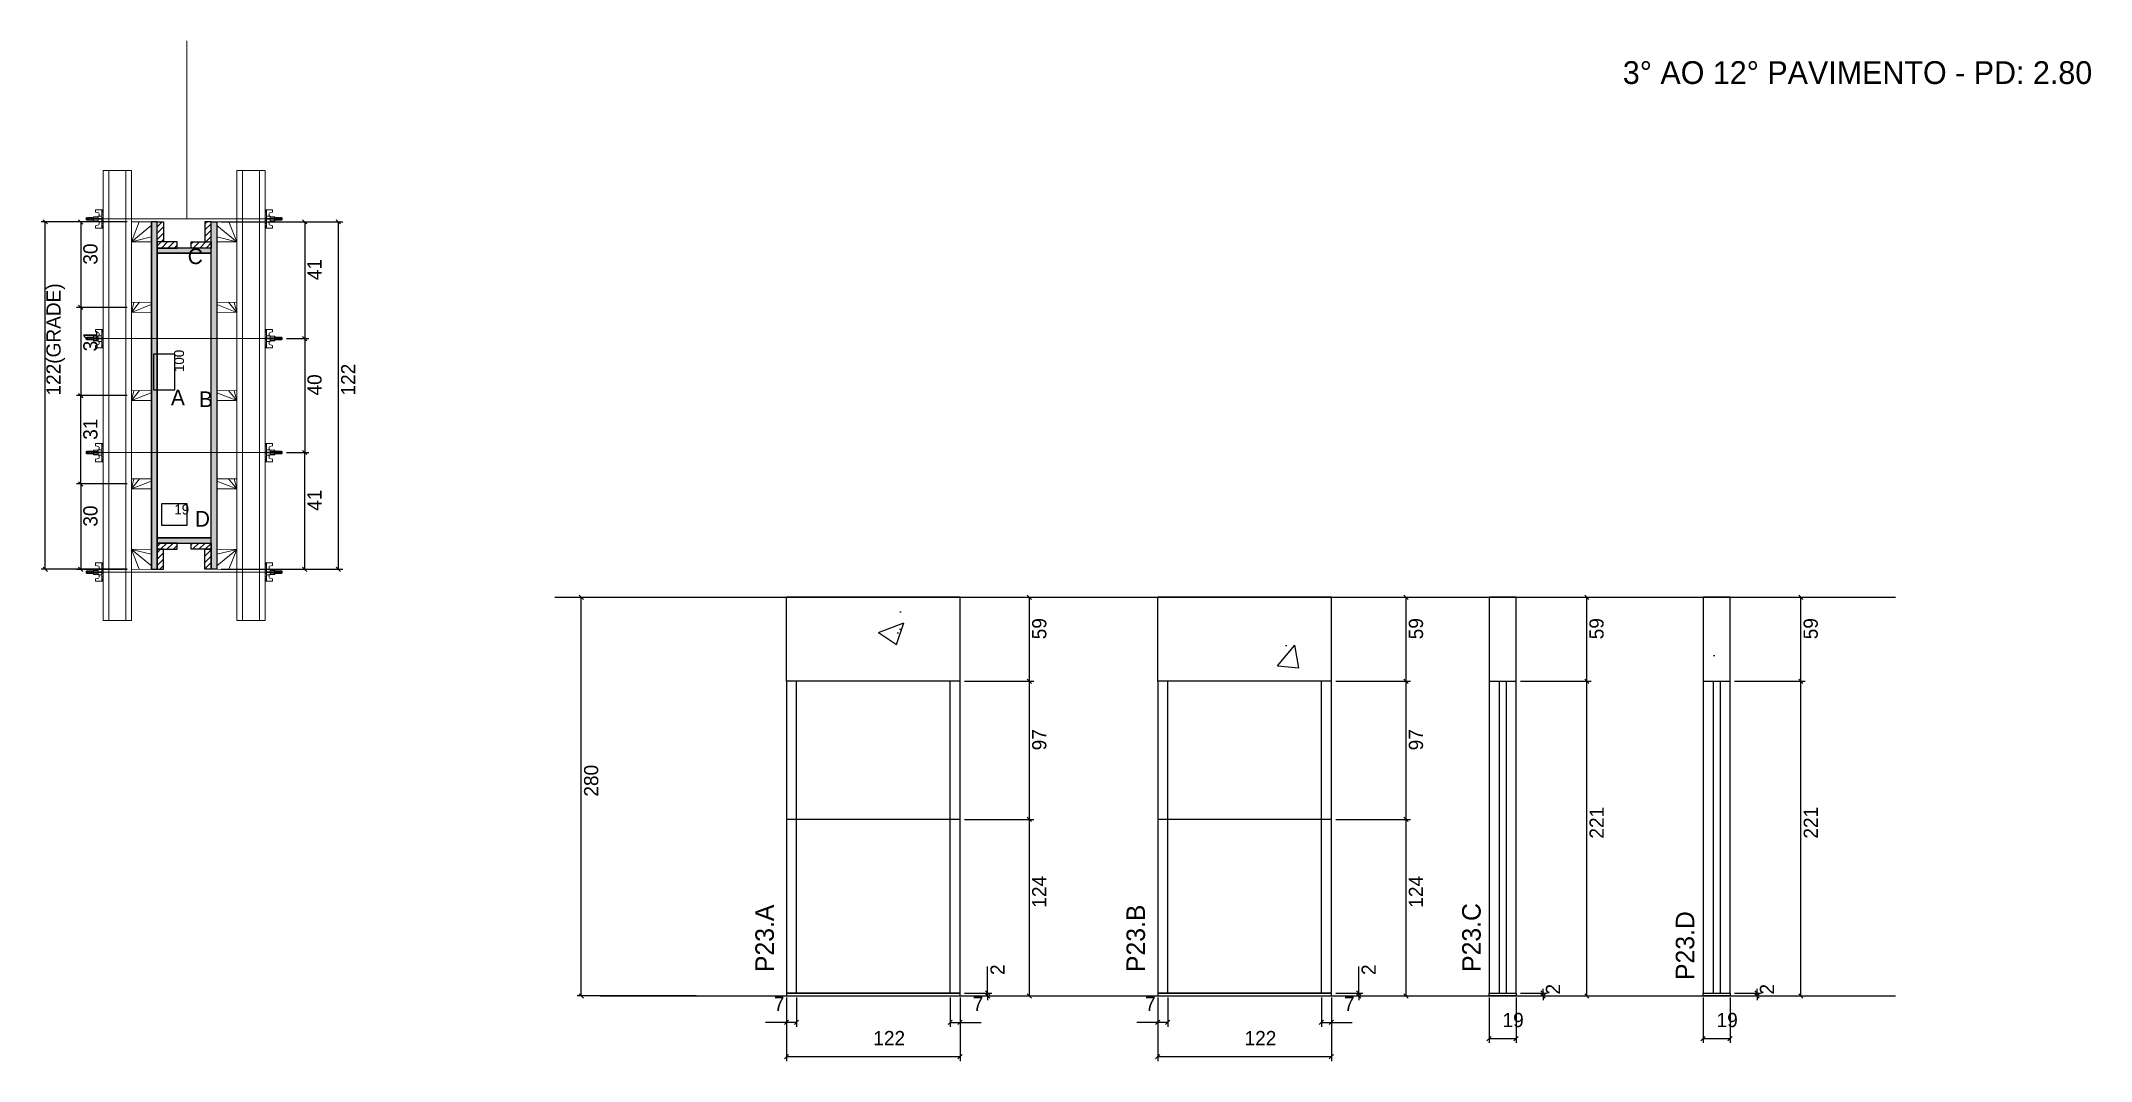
# Model space of a CAD drawing. Header units: metres. Extents: x 7413 to 8853, y 6329 to 7045.
import ezdxf

# ---------------------------------------------------------------- set-up
doc = ezdxf.new("R2010")
doc.units = ezdxf.units.M
for name, color, linetype in [('CHAPA', 7, 'Continuous'), ('COTA', 7, 'Continuous'), ('Hachura', 7, 'Continuous'), ('Madeira', 7, 'Continuous'), ('NIVEL 2° PAV.', 7, 'Continuous'), ('NOMENCLATURA', 7, 'Continuous'), ('Nível', 7, 'Continuous'), ('Painéis', 7, 'Continuous'), ('Perfil Metálico', 7, 'Continuous'), ('SARR_2.2x7', 7, 'Continuous'), ('SARRAFO', 7, 'Continuous'), ('Texto Seção', 7, 'Continuous'), ('TEXTO_GERAL', 7, 'Continuous')]:
    doc.layers.add(name, color=color, linetype=linetype)

msp = doc.modelspace()

# ---------------------------------------------------------------- texts
at = {"layer": 'COTA', "color": 241, "lineweight": 25}
for s, p in [('30', (7452.3, 6888.3)), ('41', (7609.8, 6877.4)), ('122(GRADE)', (7426.4, 6796.4)), ('31', (7452.3, 6827.4)), ('122', (7633.5, 6796.4)), ('40', (7609.8, 6796.4)), ('31', (7452.3, 6765.3)), ('41', (7609.8, 6715.4)), ('30', (7452.3, 6704.3))]:
    msp.add_text(s, height=10, rotation=90, dxfattribs=at).set_placement(p)
at = {"layer": 'COTA', "color": 1, "lineweight": 25}
msp.add_text('100', height=7, rotation=90, dxfattribs=at).set_placement((7513.1, 6812.9))
msp.add_text('19', height=7, dxfattribs=at).set_placement((7506.3, 6712.9))
at = {"layer": 'COTA', "color": 240, "lineweight": 25}
for s, p in [('59', (8119.1, 6625.2)), ('59', (8383.8, 6625.2)), ('59', (8510.7, 6625.2)), ('59', (8661.2, 6625.2)), ('97', (8119.1, 6547.2)), ('97', (8383.8, 6547.2)), ('221', (8510.8, 6485.2)), ('221', (8661.3, 6485.2)), ('124', (8119.1, 6436.7)), ('124', (8383.8, 6436.7)), ('2', (8089.8, 6389.4)), ('2', (8350.6, 6389.4)), ('2', (8480.1, 6375.7)), ('2', (8630.5, 6375.7))]:
    msp.add_text(s, height=10, rotation=90, dxfattribs=at).set_placement(p)
for s, p in [('7', (7927.6, 6364.2)), ('7', (8067.4, 6364.2)), ('7', (8188.5, 6364.2)), ('7', (8328.2, 6364.2)), ('19', (8439.7, 6352.8)), ('19', (8590.1, 6352.8)), ('122', (7997.5, 6340.1)), ('122', (8258.4, 6340.1))]:
    msp.add_text(s, height=10, dxfattribs=at).set_placement(p)
at = {"layer": 'NIVEL 2° PAV.', "color": 240, "lineweight": 25}
msp.add_text('280', height=10, rotation=90, dxfattribs=at).set_placement((7804.2, 6514.7))
at = {"layer": 'NOMENCLATURA', "color": 2, "lineweight": 25}
msp.add_text('3° AO 12° PAVIMENTO - PD: 2.80', height=16, dxfattribs=at).set_placement((8524.2, 7015.2))
at = {"layer": 'Texto Seção', "color": 7, "lineweight": 15}
for s, p in [('P23.A', (7927.6, 6391.5)), ('P23.B', (8188.4, 6391.5)), ('P23.C', (8424.3, 6391.6)), ('P23.D', (8574.4, 6385.9))]:
    msp.add_text(s, height=13, rotation=90, dxfattribs=at).set_placement(p)
at = {"layer": 'TEXTO_GERAL', "color": 7, "lineweight": 25}
for s, p in [('C', (7515.7, 6888.7)), ('A', (7503.9, 6789.5)), ('B', (7523.6, 6788.3)), ('D', (7520.7, 6704.3))]:
    msp.add_text(s, height=11, dxfattribs=at).set_placement(p)

# ---------------------------------------------------------------- hatches: boundary and pattern name
at = {"layer": 'COTA'}
h = msp.add_hatch(dxfattribs=at)
h.set_pattern_fill('AR-CONC')
h.paths.add_polyline_path([(7936.5, 6654.7), (7936.5, 6595.7), (8058.5, 6595.7), (8058.5, 6654.7), (7936.5, 6654.7)])
h = msp.add_hatch(dxfattribs=at)
h.set_pattern_fill('AR-CONC')
h.paths.add_polyline_path([(8197.4, 6654.7), (8197.4, 6595.7), (8319.4, 6595.7), (8319.4, 6654.7), (8197.4, 6654.7)])
h = msp.add_hatch(dxfattribs=at)
h.set_pattern_fill('AR-CONC')
h.paths.add_polyline_path([(8449.2, 6595.7), (8449.2, 6654.7), (8430.2, 6654.7), (8430.2, 6595.7), (8449.2, 6595.7)])
h = msp.add_hatch(dxfattribs=at)
h.set_pattern_fill('AR-CONC')
h.paths.add_polyline_path([(8599.6, 6595.7), (8599.6, 6654.7), (8580.6, 6654.7), (8580.6, 6595.7), (8599.6, 6595.7)])
at = {"layer": 'Hachura'}
h = msp.add_hatch(color=7, dxfattribs=at)
h.dxf.hatch_style = 1
h.paths.add_polyline_path([(7494.2, 6918.4), (7490.2, 6918.4), (7490.2, 6674.4), (7494.2, 6674.4), (7494.2, 6918.4)])
h = msp.add_hatch(color=7, dxfattribs=at)
h.dxf.hatch_style = 1
h.paths.add_polyline_path([(7494.2, 6918.4), (7490.2, 6918.4), (7490.2, 6674.4), (7494.2, 6674.4), (7494.2, 6918.4)])
h = msp.add_hatch(dxfattribs=at)
h.set_pattern_fill('ANSI31')
h.paths.add_polyline_path([(7494.2, 6904.4), (7498.6, 6904.4), (7498.6, 6918.4), (7494.2, 6918.4), (7494.2, 6904.4)])
h = msp.add_hatch(dxfattribs=at)
h.set_pattern_fill('ANSI31')
h.paths.add_polyline_path([(7532.2, 6904.4), (7527.8, 6904.4), (7527.8, 6918.4), (7532.2, 6918.4), (7532.2, 6904.4)])
h = msp.add_hatch(color=7, dxfattribs=at)
h.dxf.hatch_style = 1
h.paths.add_polyline_path([(7532.2, 6918.4), (7536.2, 6918.4), (7536.2, 6674.4), (7532.2, 6674.4), (7532.2, 6918.4)])
h = msp.add_hatch(color=7, dxfattribs=at)
h.dxf.hatch_style = 1
h.paths.add_polyline_path([(7532.2, 6918.4), (7536.2, 6918.4), (7536.2, 6674.4), (7532.2, 6674.4), (7532.2, 6918.4)])
h = msp.add_hatch(dxfattribs=at)
h.set_pattern_fill('ANSI31')
h.paths.add_polyline_path([(7494.2, 6900), (7494.2, 6904.4), (7508.2, 6904.4), (7508.2, 6900), (7494.2, 6900)])
h = msp.add_hatch(dxfattribs=at)
h.set_pattern_fill('ANSI31')
h.paths.add_polyline_path([(7532.2, 6900), (7532.2, 6904.4), (7518.2, 6904.4), (7518.2, 6900), (7532.2, 6900)])
h = msp.add_hatch(color=7, dxfattribs=at)
h.dxf.hatch_style = 1
h.paths.add_polyline_path([(7532.2, 6896.4), (7532.2, 6900), (7494.2, 6900), (7494.2, 6896.4), (7532.2, 6896.4)])
h = msp.add_hatch(color=7, dxfattribs=at)
h.dxf.hatch_style = 1
h.paths.add_polyline_path([(7532.2, 6896.4), (7532.2, 6900), (7494.2, 6900), (7494.2, 6896.4), (7532.2, 6896.4)])
h = msp.add_hatch(color=7, dxfattribs=at)
h.dxf.hatch_style = 1
h.paths.add_polyline_path([(7532.2, 6692.8), (7532.2, 6696.4), (7494.2, 6696.4), (7494.2, 6692.8), (7532.2, 6692.8)])
h = msp.add_hatch(color=7, dxfattribs=at)
h.dxf.hatch_style = 1
h.paths.add_polyline_path([(7532.2, 6692.8), (7532.2, 6696.4), (7494.2, 6696.4), (7494.2, 6692.8), (7532.2, 6692.8)])
h = msp.add_hatch(dxfattribs=at)
h.set_pattern_fill('ANSI31')
h.paths.add_polyline_path([(7494.2, 6688.4), (7494.2, 6692.8), (7508.2, 6692.8), (7508.2, 6688.4), (7494.2, 6688.4)])
h = msp.add_hatch(dxfattribs=at)
h.set_pattern_fill('ANSI31')
h.paths.add_polyline_path([(7494.2, 6688.4), (7498.6, 6688.4), (7498.6, 6674.4), (7494.2, 6674.4), (7494.2, 6688.4)])
h = msp.add_hatch(dxfattribs=at)
h.set_pattern_fill('ANSI31')
h.paths.add_polyline_path([(7532.2, 6688.4), (7532.2, 6692.8), (7518.2, 6692.8), (7518.2, 6688.4), (7532.2, 6688.4)])
h = msp.add_hatch(dxfattribs=at)
h.set_pattern_fill('ANSI31')
h.paths.add_polyline_path([(7532.2, 6688.4), (7527.8, 6688.4), (7527.8, 6674.4), (7532.2, 6674.4), (7532.2, 6688.4)])

# ---------------------------------------------------------------- linework, layer by layer
at = {"layer": 'CHAPA', "color": 1, "lineweight": 25}
for points in [[(7494.2, 6918.4), (7490.2, 6918.4), (7490.2, 6674.4), (7494.2, 6674.4)], [(7494.2, 6918.4), (7490.2, 6918.4), (7490.2, 6674.4), (7494.2, 6674.4)], [(7532.2, 6918.4), (7536.2, 6918.4), (7536.2, 6674.4), (7532.2, 6674.4)], [(7532.2, 6918.4), (7536.2, 6918.4), (7536.2, 6674.4), (7532.2, 6674.4)], [(7532.2, 6896.4), (7532.2, 6900), (7494.2, 6900), (7494.2, 6896.4)], [(7532.2, 6896.4), (7532.2, 6900), (7494.2, 6900), (7494.2, 6896.4)], [(7532.2, 6692.8), (7532.2, 6696.4), (7494.2, 6696.4), (7494.2, 6692.8)], [(7532.2, 6692.8), (7532.2, 6696.4), (7494.2, 6696.4), (7494.2, 6692.8)]]:
    msp.add_lwpolyline(points, close=True, dxfattribs=at)
at = {"layer": 'COTA', "color": 241, "lineweight": 25}
for p, q in [((7473.2, 6918.4), (7412.6, 6918.4)), ((7415.6, 6674.4), (7415.6, 6918.4)), ((7473.1, 6918.3), (7437.5, 6918.3)), ((7440.5, 6918.3), (7440.5, 6858.3)), ((7539.2, 6918.4), (7624.6, 6918.4)), ((7573.2, 6918.4), (7600.9, 6918.4)), ((7597.9, 6918.4), (7597.9, 6836.4)), ((7621.6, 6674.4), (7621.6, 6918.4)), ((7473.1, 6858.3), (7437.5, 6858.3)), ((7473.1, 6858.3), (7437.5, 6858.3)), ((7440.5, 6858.3), (7440.5, 6796.4)), ((7585, 6836.4), (7600.9, 6836.4)), ((7585, 6836.4), (7600.9, 6836.4)), ((7597.9, 6836.4), (7597.9, 6756.4)), ((7473.1, 6796.4), (7437.5, 6796.4)), ((7473.1, 6796.3), (7437.5, 6796.3)), ((7440.5, 6734.3), (7440.5, 6796.3)), ((7585, 6756.4), (7600.9, 6756.4)), ((7585, 6756.4), (7600.9, 6756.4)), ((7597.9, 6674.4), (7597.9, 6756.4)), ((7473.1, 6734.3), (7437.5, 6734.3)), ((7473.1, 6734.3), (7437.5, 6734.3)), ((7440.5, 6734.3), (7440.5, 6674.3)), ((7473.2, 6674.4), (7412.6, 6674.4)), ((7473.1, 6674.3), (7437.5, 6674.3)), ((7539.2, 6674.4), (7624.6, 6674.4)), ((7573.2, 6674.4), (7600.9, 6674.4)), ((8058.5, 6654.7), (7936.5, 6654.7)), ((7936.5, 6595.7), (7936.5, 6654.7)), ((8058.5, 6595.7), (8058.5, 6654.7)), ((8319.4, 6654.7), (8197.4, 6654.7)), ((8197.4, 6595.7), (8197.4, 6654.7)), ((8319.4, 6595.7), (8319.4, 6654.7))]:
    msp.add_line(p, q, dxfattribs=at)
at = {"layer": 'COTA', "color": 0, "lineweight": 25}
for p, q in [((7417.1, 6916.9), (7414.1, 6919.9)), ((7442, 6916.8), (7439, 6919.8)), ((7599.4, 6916.9), (7596.4, 6919.9)), ((7623.1, 6916.9), (7620.1, 6919.9)), ((7439, 6859.8), (7442, 6856.8)), ((7442, 6856.8), (7439, 6859.8)), ((7596.4, 6837.9), (7599.4, 6834.9)), ((7599.4, 6834.9), (7596.4, 6837.9)), ((7439, 6797.9), (7442, 6794.9)), ((7442, 6794.8), (7439, 6797.8)), ((7599.4, 6754.9), (7596.4, 6757.9)), ((7596.4, 6757.9), (7599.4, 6754.9)), ((7442, 6732.8), (7439, 6735.8)), ((7439, 6735.8), (7442, 6732.8)), ((7414.1, 6675.9), (7417.1, 6672.9)), ((7439, 6675.8), (7442, 6672.8)), ((7596.4, 6675.9), (7599.4, 6672.9)), ((7620.1, 6675.9), (7623.1, 6672.9)), ((8108.7, 6653.2), (8105.7, 6656.2)), ((8373.4, 6653.2), (8370.4, 6656.2)), ((8500.4, 6653.2), (8497.4, 6656.2)), ((8650.8, 6653.2), (8647.8, 6656.2)), ((8108.7, 6594.2), (8105.7, 6597.2)), ((8105.7, 6597.2), (8108.7, 6594.2)), ((8373.4, 6594.2), (8370.4, 6597.2)), ((8370.4, 6597.2), (8373.4, 6594.2)), ((8497.4, 6597.2), (8500.4, 6594.2)), ((8500.4, 6594.2), (8497.4, 6597.2)), ((8647.8, 6597.2), (8650.8, 6594.2)), ((8650.8, 6594.2), (8647.8, 6597.2)), ((8108.7, 6497.2), (8105.7, 6500.2)), ((8105.7, 6500.2), (8108.7, 6497.2)), ((8373.4, 6497.2), (8370.4, 6500.2)), ((8370.4, 6500.2), (8373.4, 6497.2)), ((8076.3, 6378.2), (8079.3, 6375.2)), ((8079.3, 6373.2), (8076.3, 6376.2)), ((8105.7, 6376.2), (8108.7, 6373.2)), ((8337.1, 6378.2), (8340.1, 6375.2)), ((8340.1, 6373.2), (8337.1, 6376.2)), ((8370.4, 6376.2), (8373.4, 6373.2)), ((8466.6, 6378.2), (8469.6, 6375.2)), ((8469.6, 6373.2), (8466.6, 6376.2)), ((8497.4, 6376.2), (8500.4, 6373.2)), ((8617, 6378.2), (8620, 6375.2)), ((8620, 6373.2), (8617, 6376.2)), ((8647.8, 6376.2), (8650.8, 6373.2)), ((7938, 6357.6), (7935, 6354.6)), ((7942, 6354.6), (7945, 6357.6)), ((8053, 6357.6), (8050, 6354.6)), ((8057, 6354.6), (8060, 6357.6)), ((8198.9, 6357.6), (8195.9, 6354.6)), ((8202.9, 6354.6), (8205.9, 6357.6)), ((8313.9, 6357.6), (8310.9, 6354.6)), ((8317.9, 6354.6), (8320.9, 6357.6)), ((8431.7, 6346.3), (8428.7, 6343.3)), ((8447.7, 6343.3), (8450.7, 6346.3)), ((8582.1, 6346.3), (8579.1, 6343.3)), ((8598.1, 6343.3), (8601.1, 6346.3)), ((7938, 6333.5), (7935, 6330.5)), ((8057, 6330.5), (8060, 6333.5)), ((8198.9, 6333.5), (8195.9, 6330.5)), ((8317.9, 6330.5), (8320.9, 6333.5))]:
    msp.add_line(p, q, dxfattribs=at)
at = {"layer": 'COTA', "color": 180, "lineweight": 25}
for p, q in [((7506.6, 6825.4), (7491.6, 6825.4)), ((7491.6, 6825.4), (7491.6, 6800.4)), ((7506.6, 6800.4), (7506.6, 6825.4)), ((7491.6, 6800.4), (7506.6, 6800.4)), ((7515.3, 6720.4), (7497.3, 6720.4)), ((7497.3, 6720.4), (7497.3, 6705.4)), ((7515.3, 6705.4), (7515.3, 6720.4)), ((7497.3, 6705.4), (7515.3, 6705.4))]:
    msp.add_line(p, q, dxfattribs=at)
at = {"layer": 'COTA', "color": 4, "lineweight": 25}
for p, q in [((8061.5, 6654.7), (8110.2, 6654.7)), ((8107.2, 6595.7), (8107.2, 6654.7)), ((8322.4, 6654.7), (8374.9, 6654.7)), ((8371.9, 6595.7), (8371.9, 6654.7)), ((8452.2, 6654.7), (8501.9, 6654.7)), ((8498.9, 6595.7), (8498.9, 6654.7)), ((8602.6, 6654.7), (8652.3, 6654.7)), ((8649.3, 6595.7), (8649.3, 6654.7)), ((8061.5, 6595.7), (8110.2, 6595.7)), ((8061.5, 6595.7), (8110.2, 6595.7)), ((8107.2, 6498.7), (8107.2, 6595.7)), ((8322.4, 6595.7), (8374.9, 6595.7)), ((8322.4, 6595.7), (8374.9, 6595.7)), ((8371.9, 6498.7), (8371.9, 6595.7)), ((8452.2, 6595.7), (8501.9, 6595.7)), ((8452.2, 6595.7), (8501.9, 6595.7)), ((8498.9, 6374.7), (8498.9, 6595.7)), ((8602.6, 6595.7), (8652.3, 6595.7)), ((8602.6, 6595.7), (8652.3, 6595.7)), ((8649.3, 6374.7), (8649.3, 6595.7)), ((8061.5, 6498.7), (8110.2, 6498.7)), ((8061.5, 6498.7), (8110.2, 6498.7)), ((8107.2, 6374.7), (8107.2, 6498.7)), ((8322.4, 6498.7), (8374.9, 6498.7)), ((8322.4, 6498.7), (8374.9, 6498.7)), ((8371.9, 6374.7), (8371.9, 6498.7)), ((8077.8, 6376.7), (8077.8, 6395.5)), ((8338.6, 6376.7), (8338.6, 6395.5)), ((7936.5, 6373.7), (7936.5, 6329)), ((7936.5, 6371.7), (7936.5, 6353.1)), ((7943.5, 6373.7), (7943.5, 6353.1)), ((8051.5, 6373.7), (8051.5, 6353.1)), ((8058.5, 6373.7), (8058.5, 6329)), ((8058.5, 6371.7), (8058.5, 6353.1)), ((8061.5, 6376.7), (8080.8, 6376.7)), ((8061.5, 6374.7), (8080.8, 6374.7)), ((8061.5, 6374.7), (8110.2, 6374.7)), ((8077.8, 6374.7), (8077.8, 6376.7)), ((8077.8, 6374.7), (8077.8, 6371.7)), ((8197.4, 6373.7), (8197.4, 6329)), ((8197.4, 6371.7), (8197.4, 6353.1)), ((8204.4, 6373.7), (8204.4, 6353.1)), ((8312.4, 6373.7), (8312.4, 6353.1)), ((8319.4, 6373.7), (8319.4, 6329)), ((8319.4, 6371.7), (8319.4, 6353.1)), ((8322.4, 6376.7), (8341.6, 6376.7)), ((8322.4, 6374.7), (8341.6, 6374.7)), ((8322.4, 6374.7), (8374.9, 6374.7)), ((8338.6, 6374.7), (8338.6, 6376.7)), ((8338.6, 6374.7), (8338.6, 6371.7)), ((8430.2, 6373.7), (8430.2, 6341.8)), ((8449.2, 6373.7), (8449.2, 6341.8)), ((8452.2, 6376.7), (8471.1, 6376.7)), ((8452.2, 6374.7), (8471.1, 6374.7)), ((8452.2, 6374.7), (8501.9, 6374.7)), ((8468.1, 6376.7), (8468.1, 6379.7)), ((8468.1, 6374.7), (8468.1, 6376.7)), ((8468.1, 6374.7), (8468.1, 6371.7)), ((8580.6, 6373.7), (8580.6, 6341.8)), ((8599.6, 6373.7), (8599.6, 6341.8)), ((8602.6, 6376.7), (8621.5, 6376.7)), ((8602.6, 6374.7), (8621.5, 6374.7)), ((8602.6, 6374.7), (8652.3, 6374.7)), ((8618.5, 6376.7), (8618.5, 6379.7)), ((8618.5, 6374.7), (8618.5, 6376.7)), ((8618.5, 6374.7), (8618.5, 6371.7)), ((7936.5, 6356.1), (7921.8, 6356.1)), ((7943.5, 6356.1), (7936.5, 6356.1)), ((8051.5, 6356.1), (8058.5, 6356.1)), ((8058.5, 6356.1), (8073.2, 6356.1)), ((8197.4, 6356.1), (8182.6, 6356.1)), ((8204.4, 6356.1), (8197.4, 6356.1)), ((8312.4, 6356.1), (8319.4, 6356.1)), ((8319.4, 6356.1), (8334.1, 6356.1)), ((8430.2, 6344.8), (8449.2, 6344.8)), ((8580.6, 6344.8), (8599.6, 6344.8)), ((8058.5, 6332), (7936.5, 6332)), ((8319.4, 6332), (8197.4, 6332))]:
    msp.add_line(p, q, dxfattribs=at)
at = {"layer": 'COTA', "color": 241, "lineweight": 25}
for points in [[(8449.2, 6595.7), (8449.2, 6654.7), (8430.2, 6654.7), (8430.2, 6595.7)], [(8599.6, 6595.7), (8599.6, 6654.7), (8580.6, 6654.7), (8580.6, 6595.7)]]:
    msp.add_lwpolyline(points, dxfattribs=at)
at = {"layer": 'Hachura', "color": 0, "lineweight": 9}
for p, q in [((7444.7, 6921.4), (7444.4, 6921.1)), ((7444.4, 6921.1), (7444.4, 6919.8)), ((7444.7, 6919.5), (7444.4, 6919.8)), ((7445, 6921.4), (7444.7, 6921.4)), ((7444.7, 6919.5), (7444.7, 6921.4)), ((7445.3, 6919.5), (7444.7, 6920.8)), ((7445.2, 6919.4), (7444.7, 6920.5)), ((7444.7, 6920), (7445, 6919.3)), ((7444.7, 6919.7), (7444.8, 6919.5)), ((7445, 6921.4), (7446, 6919.5)), ((7445, 6921.4), (7446, 6919.5)), ((7445.1, 6921.5), (7446.2, 6919.3)), ((7446.4, 6919.4), (7445.3, 6921.5)), ((7445.3, 6919.5), (7446, 6919.5)), ((7446.2, 6921.4), (7445.5, 6921.4)), ((7446.5, 6919.5), (7445.5, 6921.4)), ((7446.2, 6921.4), (7447.1, 6919.5)), ((7446.3, 6921.5), (7447.3, 6919.3)), ((7447.6, 6919.4), (7446.5, 6921.5)), ((7447.1, 6919.5), (7446.5, 6919.5)), ((7447.3, 6921.4), (7446.7, 6921.4)), ((7447.6, 6919.5), (7446.7, 6921.4)), ((7446.9, 6921.4), (7446.7, 6921.4)), ((7447.3, 6921.4), (7448.3, 6919.5)), ((7447.4, 6921.5), (7448.5, 6919.3)), ((7447.9, 6919.5), (7447.6, 6919.5)), ((7448.7, 6919.4), (7447.7, 6921.5)), ((7448.5, 6921.4), (7447.8, 6921.4)), ((7448.8, 6919.5), (7447.8, 6921.4)), ((7447.9, 6919.5), (7448.3, 6919.5)), ((7448.5, 6921.4), (7449.4, 6919.5)), ((7449.4, 6920.2), (7448.8, 6921.5)), ((7448.8, 6919.5), (7449.4, 6919.5)), ((7449.4, 6920.5), (7449, 6921.4)), ((7449.4, 6921.4), (7449, 6921.4)), ((7449.4, 6918.7), (7449.4, 6922)), ((7449.4, 6922), (7452.7, 6922)), ((7449.4, 6921), (7452.7, 6921)), ((7449.4, 6919.5), (7452.7, 6919.5)), ((7452.7, 6918.7), (7449.4, 6918.7)), ((7449.5, 6918.7), (7449.5, 6922)), ((7456.2, 6926.8), (7451, 6926.8)), ((7451, 6926.8), (7451, 6925.1)), ((7451, 6925.1), (7453.2, 6924.6)), ((7451, 6915.6), (7453.2, 6916.2)), ((7451, 6913.9), (7451, 6915.6)), ((7452.7, 6922.3), (7452.7, 6918.4)), ((7455.3, 6922.3), (7452.7, 6922.3)), ((7452.7, 6918.4), (7452.7, 6918.7)), ((7452.7, 6918.4), (7452.7, 6918.7)), ((7452.7, 6918.4), (7455.3, 6918.4)), ((7455.3, 6920.7), (7453.3, 6920.7)), ((7453.3, 6920.2), (7455.3, 6920.2)), ((7453.4, 6924.2), (7453.4, 6922.3)), ((7453.4, 6916.5), (7453.4, 6918.4)), ((7455.2, 6926.7), (7456.2, 6926.7)), ((7455.2, 6926.5), (7456.2, 6926.5)), ((7455.2, 6926.1), (7456.2, 6926.1)), ((7455.2, 6925.7), (7456.2, 6925.7)), ((7455.2, 6924.8), (7456.2, 6924.8)), ((7455.2, 6923.4), (7456.2, 6923.4)), ((7455.2, 6917.3), (7456.2, 6917.3)), ((7455.2, 6915.9), (7456.2, 6915.9)), ((7455.2, 6915.1), (7456.2, 6915.1)), ((7455.3, 6926.8), (7455.3, 6913.9)), ((7455.3, 6926.8), (7455.3, 6921.7)), ((7455.3, 6920.4), (7455.3, 6922.3)), ((7455.3, 6921.7), (7455.3, 6921)), ((7455.3, 6920.4), (7456.2, 6920.4)), ((7455.6, 6921.3), (7455.4, 6921.3)), ((7455.4, 6919.4), (7455.8, 6919.4)), ((7456, 6921.3), (7455.6, 6921.3)), ((7456.2, 6913.9), (7456.2, 6926.8)), ((7456.2, 6914.9), (7456.2, 6922.7)), ((7570.2, 6913.9), (7570.2, 6926.8)), ((7570.2, 6926.8), (7575.3, 6926.8)), ((7571.1, 6926.7), (7570.2, 6926.7)), ((7571.1, 6926.5), (7570.2, 6926.5)), ((7571.1, 6926.1), (7570.2, 6926.1)), ((7571.1, 6925.7), (7570.2, 6925.7)), ((7571.1, 6924.8), (7570.2, 6924.8)), ((7571.1, 6923.4), (7570.2, 6923.4)), ((7570.2, 6914.9), (7570.2, 6922.7)), ((7571.1, 6920.4), (7570.2, 6920.4)), ((7571.1, 6917.3), (7570.2, 6917.3)), ((7571.1, 6915.9), (7570.2, 6915.9)), ((7571.1, 6915.1), (7570.2, 6915.1)), ((7570.3, 6921.3), (7570.7, 6921.3)), ((7570.9, 6919.4), (7570.5, 6919.4)), ((7570.7, 6921.3), (7571, 6921.3)), ((7571.1, 6926.8), (7571.1, 6913.9)), ((7571.1, 6926.8), (7571.1, 6921.7)), ((7571.1, 6920.4), (7571.1, 6922.3)), ((7571.1, 6922.3), (7573.6, 6922.3)), ((7571.1, 6921.7), (7571.1, 6921)), ((7571.1, 6920.7), (7573.1, 6920.7)), ((7573.1, 6920.2), (7571.1, 6920.2)), ((7573.6, 6918.4), (7571.1, 6918.4)), ((7572.9, 6924.2), (7572.9, 6922.3)), ((7572.9, 6916.5), (7572.9, 6918.4)), ((7575.3, 6925.1), (7573.1, 6924.6)), ((7575.3, 6915.6), (7573.1, 6916.2)), ((7573.6, 6922.3), (7573.6, 6918.4)), ((7576.9, 6922), (7573.6, 6922)), ((7576.9, 6921), (7573.6, 6921)), ((7576.9, 6919.5), (7573.6, 6919.5)), ((7573.6, 6918.7), (7576.9, 6918.7)), ((7573.6, 6918.4), (7573.6, 6918.7)), ((7573.6, 6918.4), (7573.6, 6918.7)), ((7575.3, 6926.8), (7575.3, 6925.1)), ((7575.3, 6913.9), (7575.3, 6915.6)), ((7576.8, 6918.7), (7576.8, 6922)), ((7576.9, 6918.7), (7576.9, 6922)), ((7576.9, 6920.2), (7577.5, 6921.5)), ((7577.8, 6921.4), (7576.9, 6919.5)), ((7576.9, 6920.5), (7577.3, 6921.4)), ((7576.9, 6921.4), (7577.3, 6921.4)), ((7577.5, 6919.5), (7576.9, 6919.5)), ((7577.5, 6919.5), (7578.5, 6921.4)), ((7577.6, 6919.4), (7578.7, 6921.5)), ((7578.9, 6921.5), (7577.8, 6919.3)), ((7577.8, 6921.4), (7578.5, 6921.4)), ((7579, 6921.4), (7578, 6919.5)), ((7578.5, 6919.5), (7578, 6919.5)), ((7578.5, 6919.5), (7578.7, 6919.5)), ((7578.7, 6919.4), (7579.8, 6921.5)), ((7578.7, 6919.5), (7579.6, 6921.4)), ((7580.1, 6921.5), (7579, 6919.3)), ((7579, 6921.4), (7579.6, 6921.4)), ((7580.2, 6921.4), (7579.2, 6919.5)), ((7579.2, 6919.5), (7579.8, 6919.5)), ((7579.4, 6921.4), (7579.6, 6921.4)), ((7579.8, 6919.5), (7580.8, 6921.4)), ((7579.9, 6919.4), (7581, 6921.5)), ((7581.2, 6921.5), (7580.1, 6919.3)), ((7580.2, 6921.4), (7580.8, 6921.4)), ((7581.3, 6921.4), (7580.3, 6919.5)), ((7581.3, 6921.4), (7580.3, 6919.5)), ((7581, 6919.5), (7580.3, 6919.5)), ((7581, 6919.5), (7581.6, 6920.8)), ((7581.1, 6919.4), (7581.6, 6920.5)), ((7581.3, 6921.4), (7581.6, 6921.4)), ((7581.6, 6920), (7581.3, 6919.3)), ((7581.6, 6919.7), (7581.5, 6919.5)), ((7581.6, 6921.4), (7582, 6921.1)), ((7581.6, 6919.5), (7581.6, 6921.4)), ((7581.6, 6919.5), (7582, 6919.8)), ((7582, 6921.1), (7582, 6919.8)), ((7455.3, 6913.9), (7451, 6913.9)), ((7455.2, 6914.6), (7456.2, 6914.6)), ((7455.2, 6914.3), (7456.2, 6914.3)), ((7455.2, 6914.1), (7456.2, 6914.1)), ((7455.3, 6913.9), (7456.2, 6913.9)), ((7571.1, 6914.6), (7570.2, 6914.6)), ((7571.1, 6914.3), (7570.2, 6914.3)), ((7571.1, 6914.1), (7570.2, 6914.1)), ((7571.1, 6913.9), (7570.2, 6913.9)), ((7571.1, 6913.9), (7575.3, 6913.9)), ((7444.7, 6837.4), (7444.4, 6837.1)), ((7444.4, 6837.1), (7444.4, 6835.8)), ((7444.7, 6835.5), (7444.4, 6835.8)), ((7445, 6837.4), (7444.7, 6837.4)), ((7444.7, 6835.5), (7444.7, 6837.4)), ((7445.3, 6835.5), (7444.7, 6836.8)), ((7445.2, 6835.4), (7444.7, 6836.5)), ((7444.7, 6836), (7445, 6835.3)), ((7444.7, 6835.7), (7444.8, 6835.5)), ((7445, 6837.4), (7446, 6835.5)), ((7445, 6837.4), (7446, 6835.5)), ((7445.1, 6837.5), (7446.2, 6835.3)), ((7446.4, 6835.4), (7445.3, 6837.5)), ((7445.3, 6835.5), (7446, 6835.5)), ((7446.2, 6837.4), (7445.5, 6837.4)), ((7446.5, 6835.5), (7445.5, 6837.4)), ((7446.2, 6837.4), (7447.1, 6835.5)), ((7446.3, 6837.5), (7447.3, 6835.3)), ((7447.6, 6835.4), (7446.5, 6837.5)), ((7447.1, 6835.5), (7446.5, 6835.5)), ((7447.3, 6837.4), (7446.7, 6837.4)), ((7447.6, 6835.5), (7446.7, 6837.4)), ((7446.9, 6837.4), (7446.7, 6837.4)), ((7447.3, 6837.4), (7448.3, 6835.5)), ((7447.4, 6837.5), (7448.5, 6835.3)), ((7447.9, 6835.5), (7447.6, 6835.5)), ((7448.7, 6835.4), (7447.7, 6837.5)), ((7448.5, 6837.4), (7447.8, 6837.4)), ((7448.8, 6835.5), (7447.8, 6837.4)), ((7447.9, 6835.5), (7448.3, 6835.5)), ((7448.5, 6837.4), (7449.4, 6835.5)), ((7449.4, 6836.2), (7448.8, 6837.5)), ((7448.8, 6835.5), (7449.4, 6835.5)), ((7449.4, 6836.5), (7449, 6837.4)), ((7449.4, 6837.4), (7449, 6837.4)), ((7449.4, 6834.7), (7449.4, 6838)), ((7449.4, 6838), (7452.7, 6838)), ((7449.4, 6837), (7452.7, 6837)), ((7449.4, 6835.5), (7452.7, 6835.5)), ((7452.7, 6834.7), (7449.4, 6834.7)), ((7449.5, 6834.7), (7449.5, 6838)), ((7456.2, 6842.8), (7451, 6842.8)), ((7451, 6842.8), (7451, 6841.1)), ((7451, 6841.1), (7453.2, 6840.6)), ((7451, 6831.6), (7453.2, 6832.2)), ((7451, 6829.9), (7451, 6831.6)), ((7455.3, 6829.9), (7451, 6829.9)), ((7452.7, 6838.3), (7452.7, 6834.4)), ((7455.3, 6838.3), (7452.7, 6838.3)), ((7452.7, 6834.4), (7452.7, 6834.7)), ((7452.7, 6834.4), (7452.7, 6834.7)), ((7452.7, 6834.4), (7455.3, 6834.4)), ((7455.3, 6836.7), (7453.3, 6836.7)), ((7453.3, 6836.2), (7455.3, 6836.2)), ((7453.4, 6840.2), (7453.4, 6838.3)), ((7453.4, 6832.5), (7453.4, 6834.4)), ((7455.2, 6842.7), (7456.2, 6842.7)), ((7455.2, 6842.5), (7456.2, 6842.5)), ((7455.2, 6842.1), (7456.2, 6842.1)), ((7455.2, 6841.7), (7456.2, 6841.7)), ((7455.2, 6840.8), (7456.2, 6840.8)), ((7455.2, 6839.4), (7456.2, 6839.4)), ((7455.2, 6833.3), (7456.2, 6833.3)), ((7455.2, 6831.9), (7456.2, 6831.9)), ((7455.2, 6831.1), (7456.2, 6831.1)), ((7455.2, 6830.6), (7456.2, 6830.6)), ((7455.2, 6830.3), (7456.2, 6830.3)), ((7455.2, 6830.1), (7456.2, 6830.1)), ((7455.3, 6842.8), (7455.3, 6829.9)), ((7455.3, 6842.8), (7455.3, 6837.7)), ((7455.3, 6836.4), (7455.3, 6838.3)), ((7455.3, 6837.7), (7455.3, 6837)), ((7455.3, 6836.4), (7456.2, 6836.4)), ((7455.3, 6829.9), (7456.2, 6829.9)), ((7455.6, 6837.3), (7455.4, 6837.3)), ((7455.4, 6835.4), (7455.8, 6835.4)), ((7456, 6837.3), (7455.6, 6837.3)), ((7456.2, 6829.9), (7456.2, 6842.8)), ((7456.2, 6830.9), (7456.2, 6838.7)), ((7570.2, 6829.9), (7570.2, 6842.8)), ((7570.2, 6842.8), (7575.3, 6842.8)), ((7571.1, 6842.7), (7570.2, 6842.7)), ((7571.1, 6842.5), (7570.2, 6842.5)), ((7571.1, 6842.1), (7570.2, 6842.1)), ((7571.1, 6841.7), (7570.2, 6841.7)), ((7571.1, 6840.8), (7570.2, 6840.8)), ((7571.1, 6839.4), (7570.2, 6839.4)), ((7570.2, 6830.9), (7570.2, 6838.7)), ((7571.1, 6836.4), (7570.2, 6836.4)), ((7571.1, 6833.3), (7570.2, 6833.3)), ((7571.1, 6831.9), (7570.2, 6831.9)), ((7571.1, 6831.1), (7570.2, 6831.1)), ((7571.1, 6830.6), (7570.2, 6830.6)), ((7571.1, 6830.3), (7570.2, 6830.3)), ((7571.1, 6830.1), (7570.2, 6830.1)), ((7571.1, 6829.9), (7570.2, 6829.9)), ((7570.3, 6837.3), (7570.7, 6837.3)), ((7570.9, 6835.4), (7570.5, 6835.4)), ((7570.7, 6837.3), (7571, 6837.3)), ((7571.1, 6842.8), (7571.1, 6829.9)), ((7571.1, 6842.8), (7571.1, 6837.7)), ((7571.1, 6836.4), (7571.1, 6838.3)), ((7571.1, 6838.3), (7573.6, 6838.3)), ((7571.1, 6837.7), (7571.1, 6837)), ((7571.1, 6836.7), (7573.1, 6836.7)), ((7573.1, 6836.2), (7571.1, 6836.2)), ((7573.6, 6834.4), (7571.1, 6834.4)), ((7571.1, 6829.9), (7575.3, 6829.9)), ((7572.9, 6840.2), (7572.9, 6838.3)), ((7572.9, 6832.5), (7572.9, 6834.4)), ((7575.3, 6841.1), (7573.1, 6840.6)), ((7575.3, 6831.6), (7573.1, 6832.2)), ((7573.6, 6838.3), (7573.6, 6834.4)), ((7576.9, 6838), (7573.6, 6838)), ((7576.9, 6837), (7573.6, 6837)), ((7576.9, 6835.5), (7573.6, 6835.5)), ((7573.6, 6834.7), (7576.9, 6834.7)), ((7573.6, 6834.4), (7573.6, 6834.7)), ((7573.6, 6834.4), (7573.6, 6834.7)), ((7575.3, 6842.8), (7575.3, 6841.1)), ((7575.3, 6829.9), (7575.3, 6831.6)), ((7576.8, 6834.7), (7576.8, 6838)), ((7576.9, 6834.7), (7576.9, 6838)), ((7576.9, 6836.2), (7577.5, 6837.5)), ((7577.8, 6837.4), (7576.9, 6835.5)), ((7576.9, 6836.5), (7577.3, 6837.4)), ((7576.9, 6837.4), (7577.3, 6837.4)), ((7577.5, 6835.5), (7576.9, 6835.5)), ((7577.5, 6835.5), (7578.5, 6837.4)), ((7577.6, 6835.4), (7578.7, 6837.5)), ((7578.9, 6837.5), (7577.8, 6835.3)), ((7577.8, 6837.4), (7578.5, 6837.4)), ((7579, 6837.4), (7578, 6835.5)), ((7578.5, 6835.5), (7578, 6835.5)), ((7578.5, 6835.5), (7578.7, 6835.5)), ((7578.7, 6835.4), (7579.8, 6837.5)), ((7578.7, 6835.5), (7579.6, 6837.4)), ((7580.1, 6837.5), (7579, 6835.3)), ((7579, 6837.4), (7579.6, 6837.4)), ((7580.2, 6837.4), (7579.2, 6835.5)), ((7579.2, 6835.5), (7579.8, 6835.5)), ((7579.4, 6837.4), (7579.6, 6837.4)), ((7579.8, 6835.5), (7580.8, 6837.4)), ((7579.9, 6835.4), (7581, 6837.5)), ((7581.2, 6837.5), (7580.1, 6835.3)), ((7580.2, 6837.4), (7580.8, 6837.4)), ((7581.3, 6837.4), (7580.3, 6835.5)), ((7581.3, 6837.4), (7580.3, 6835.5)), ((7581, 6835.5), (7580.3, 6835.5)), ((7581, 6835.5), (7581.6, 6836.8)), ((7581.1, 6835.4), (7581.6, 6836.5)), ((7581.3, 6837.4), (7581.6, 6837.4)), ((7581.6, 6836), (7581.3, 6835.3)), ((7581.6, 6835.7), (7581.5, 6835.5)), ((7581.6, 6837.4), (7582, 6837.1)), ((7581.6, 6835.5), (7581.6, 6837.4)), ((7581.6, 6835.5), (7582, 6835.8)), ((7582, 6837.1), (7582, 6835.8)), ((7444.7, 6757.4), (7444.4, 6757.1)), ((7444.4, 6757.1), (7444.4, 6755.8)), ((7445, 6757.4), (7444.7, 6757.4)), ((7444.7, 6755.5), (7444.7, 6757.4)), ((7445.3, 6755.5), (7444.7, 6756.8)), ((7445.2, 6755.4), (7444.7, 6756.5)), ((7445, 6757.4), (7446, 6755.5)), ((7445, 6757.4), (7446, 6755.5)), ((7445.1, 6757.5), (7446.2, 6755.3)), ((7446.4, 6755.4), (7445.3, 6757.5)), ((7446.2, 6757.4), (7445.5, 6757.4)), ((7446.5, 6755.5), (7445.5, 6757.4)), ((7446.2, 6757.4), (7447.1, 6755.5)), ((7446.3, 6757.5), (7447.3, 6755.3)), ((7447.6, 6755.4), (7446.5, 6757.5)), ((7447.3, 6757.4), (7446.7, 6757.4)), ((7447.6, 6755.5), (7446.7, 6757.4)), ((7446.9, 6757.4), (7446.7, 6757.4)), ((7447.3, 6757.4), (7448.3, 6755.5)), ((7447.4, 6757.5), (7448.5, 6755.3)), ((7448.7, 6755.4), (7447.7, 6757.5)), ((7448.5, 6757.4), (7447.8, 6757.4)), ((7448.8, 6755.5), (7447.8, 6757.4)), ((7448.5, 6757.4), (7449.4, 6755.5)), ((7449.4, 6756.2), (7448.8, 6757.5)), ((7449.4, 6756.5), (7449, 6757.4)), ((7449.4, 6757.4), (7449, 6757.4)), ((7449.4, 6754.7), (7449.4, 6758)), ((7449.4, 6758), (7452.7, 6758)), ((7449.4, 6757), (7452.7, 6757)), ((7449.5, 6754.7), (7449.5, 6758)), ((7456.2, 6762.8), (7451, 6762.8)), ((7451, 6762.8), (7451, 6761.1)), ((7451, 6761.1), (7453.2, 6760.6)), ((7452.7, 6758.3), (7452.7, 6754.4)), ((7455.3, 6758.3), (7452.7, 6758.3)), ((7455.3, 6756.7), (7453.3, 6756.7)), ((7453.4, 6760.2), (7453.4, 6758.3)), ((7455.2, 6762.7), (7456.2, 6762.7)), ((7455.2, 6762.5), (7456.2, 6762.5)), ((7455.2, 6762.1), (7456.2, 6762.1)), ((7455.2, 6761.7), (7456.2, 6761.7)), ((7455.2, 6760.8), (7456.2, 6760.8)), ((7455.2, 6759.4), (7456.2, 6759.4)), ((7455.3, 6762.8), (7455.3, 6749.9)), ((7455.3, 6762.8), (7455.3, 6757.7)), ((7455.3, 6756.4), (7455.3, 6758.3)), ((7455.3, 6757.7), (7455.3, 6757)), ((7455.6, 6757.3), (7455.4, 6757.3)), ((7456, 6757.3), (7455.6, 6757.3)), ((7456.2, 6749.9), (7456.2, 6762.8)), ((7456.2, 6750.9), (7456.2, 6758.7)), ((7570.2, 6749.9), (7570.2, 6762.8)), ((7570.2, 6762.8), (7575.3, 6762.8)), ((7571.1, 6762.7), (7570.2, 6762.7)), ((7571.1, 6762.5), (7570.2, 6762.5)), ((7571.1, 6762.1), (7570.2, 6762.1)), ((7571.1, 6761.7), (7570.2, 6761.7)), ((7571.1, 6760.8), (7570.2, 6760.8)), ((7571.1, 6759.4), (7570.2, 6759.4)), ((7570.2, 6750.9), (7570.2, 6758.7)), ((7570.3, 6757.3), (7570.7, 6757.3)), ((7570.7, 6757.3), (7571, 6757.3)), ((7571.1, 6762.8), (7571.1, 6749.9)), ((7571.1, 6762.8), (7571.1, 6757.7)), ((7571.1, 6756.4), (7571.1, 6758.3)), ((7571.1, 6758.3), (7573.6, 6758.3)), ((7571.1, 6757.7), (7571.1, 6757)), ((7571.1, 6756.7), (7573.1, 6756.7)), ((7572.9, 6760.2), (7572.9, 6758.3)), ((7575.3, 6761.1), (7573.1, 6760.6)), ((7573.6, 6758.3), (7573.6, 6754.4)), ((7576.9, 6758), (7573.6, 6758)), ((7576.9, 6757), (7573.6, 6757)), ((7575.3, 6762.8), (7575.3, 6761.1)), ((7576.8, 6754.7), (7576.8, 6758)), ((7576.9, 6754.7), (7576.9, 6758)), ((7576.9, 6756.2), (7577.5, 6757.5)), ((7577.8, 6757.4), (7576.9, 6755.5)), ((7576.9, 6756.5), (7577.3, 6757.4)), ((7576.9, 6757.4), (7577.3, 6757.4)), ((7577.5, 6755.5), (7578.5, 6757.4)), ((7577.6, 6755.4), (7578.7, 6757.5)), ((7578.9, 6757.5), (7577.8, 6755.3)), ((7577.8, 6757.4), (7578.5, 6757.4)), ((7579, 6757.4), (7578, 6755.5)), ((7578.7, 6755.4), (7579.8, 6757.5)), ((7578.7, 6755.5), (7579.6, 6757.4)), ((7580.1, 6757.5), (7579, 6755.3)), ((7579, 6757.4), (7579.6, 6757.4)), ((7580.2, 6757.4), (7579.2, 6755.5)), ((7579.4, 6757.4), (7579.6, 6757.4)), ((7579.8, 6755.5), (7580.8, 6757.4)), ((7579.9, 6755.4), (7581, 6757.5)), ((7581.2, 6757.5), (7580.1, 6755.3)), ((7580.2, 6757.4), (7580.8, 6757.4)), ((7581.3, 6757.4), (7580.3, 6755.5)), ((7581.3, 6757.4), (7580.3, 6755.5)), ((7581, 6755.5), (7581.6, 6756.8)), ((7581.1, 6755.4), (7581.6, 6756.5)), ((7581.3, 6757.4), (7581.6, 6757.4)), ((7581.6, 6757.4), (7582, 6757.1)), ((7581.6, 6755.5), (7581.6, 6757.4)), ((7582, 6757.1), (7582, 6755.8)), ((7444.7, 6755.5), (7444.4, 6755.8)), ((7444.7, 6756), (7445, 6755.3)), ((7444.7, 6755.7), (7444.8, 6755.5)), ((7445.3, 6755.5), (7446, 6755.5)), ((7447.1, 6755.5), (7446.5, 6755.5)), ((7447.9, 6755.5), (7447.6, 6755.5)), ((7447.9, 6755.5), (7448.3, 6755.5)), ((7448.8, 6755.5), (7449.4, 6755.5)), ((7449.4, 6755.5), (7452.7, 6755.5)), ((7452.7, 6754.7), (7449.4, 6754.7)), ((7451, 6751.6), (7453.2, 6752.2)), ((7451, 6749.9), (7451, 6751.6)), ((7455.3, 6749.9), (7451, 6749.9)), ((7452.7, 6754.4), (7452.7, 6754.7)), ((7452.7, 6754.4), (7452.7, 6754.7)), ((7452.7, 6754.4), (7455.3, 6754.4)), ((7453.3, 6756.2), (7455.3, 6756.2)), ((7453.4, 6752.5), (7453.4, 6754.4)), ((7455.2, 6753.3), (7456.2, 6753.3)), ((7455.2, 6751.9), (7456.2, 6751.9)), ((7455.2, 6751.1), (7456.2, 6751.1)), ((7455.2, 6750.6), (7456.2, 6750.6)), ((7455.2, 6750.3), (7456.2, 6750.3)), ((7455.2, 6750.1), (7456.2, 6750.1)), ((7455.3, 6756.4), (7456.2, 6756.4)), ((7455.3, 6749.9), (7456.2, 6749.9)), ((7455.4, 6755.4), (7455.8, 6755.4)), ((7571.1, 6756.4), (7570.2, 6756.4)), ((7571.1, 6753.3), (7570.2, 6753.3)), ((7571.1, 6751.9), (7570.2, 6751.9)), ((7571.1, 6751.1), (7570.2, 6751.1)), ((7571.1, 6750.6), (7570.2, 6750.6)), ((7571.1, 6750.3), (7570.2, 6750.3)), ((7571.1, 6750.1), (7570.2, 6750.1)), ((7571.1, 6749.9), (7570.2, 6749.9)), ((7570.9, 6755.4), (7570.5, 6755.4)), ((7573.1, 6756.2), (7571.1, 6756.2)), ((7573.6, 6754.4), (7571.1, 6754.4)), ((7571.1, 6749.9), (7575.3, 6749.9)), ((7572.9, 6752.5), (7572.9, 6754.4)), ((7575.3, 6751.6), (7573.1, 6752.2)), ((7576.9, 6755.5), (7573.6, 6755.5)), ((7573.6, 6754.7), (7576.9, 6754.7)), ((7573.6, 6754.4), (7573.6, 6754.7)), ((7573.6, 6754.4), (7573.6, 6754.7)), ((7575.3, 6749.9), (7575.3, 6751.6)), ((7577.5, 6755.5), (7576.9, 6755.5)), ((7578.5, 6755.5), (7578, 6755.5)), ((7578.5, 6755.5), (7578.7, 6755.5)), ((7579.2, 6755.5), (7579.8, 6755.5)), ((7581, 6755.5), (7580.3, 6755.5)), ((7581.6, 6756), (7581.3, 6755.3)), ((7581.6, 6755.7), (7581.5, 6755.5)), ((7581.6, 6755.5), (7582, 6755.8)), ((7444.7, 6673.3), (7444.4, 6672.9)), ((7444.4, 6671.6), (7444.4, 6672.9)), ((7444.7, 6671.3), (7444.4, 6671.6)), ((7444.7, 6672.7), (7445, 6673.4)), ((7445.2, 6673.4), (7444.7, 6672.2)), ((7444.7, 6673), (7444.8, 6673.3)), ((7445.3, 6673.3), (7444.7, 6672)), ((7444.7, 6673.3), (7444.7, 6671.3)), ((7445, 6671.3), (7444.7, 6671.3)), ((7445, 6671.3), (7446, 6673.3)), ((7445, 6671.3), (7446, 6673.3)), ((7445.1, 6671.3), (7446.2, 6673.4)), ((7446.4, 6673.4), (7445.3, 6671.2)), ((7445.3, 6673.3), (7446, 6673.3)), ((7446.5, 6673.3), (7445.5, 6671.3)), ((7446.2, 6671.3), (7445.5, 6671.3)), ((7446.2, 6671.3), (7447.1, 6673.3)), ((7446.3, 6671.3), (7447.3, 6673.4)), ((7447.6, 6673.4), (7446.5, 6671.2)), ((7447.1, 6673.3), (7446.5, 6673.3)), ((7447.6, 6673.3), (7446.7, 6671.3)), ((7447.3, 6671.3), (7446.7, 6671.3)), ((7446.9, 6671.3), (7446.7, 6671.3)), ((7447.3, 6671.3), (7448.3, 6673.3)), ((7447.4, 6671.3), (7448.5, 6673.4)), ((7447.9, 6673.3), (7447.6, 6673.3)), ((7448.7, 6673.4), (7447.7, 6671.2)), ((7448.8, 6673.3), (7447.8, 6671.3)), ((7448.5, 6671.3), (7447.8, 6671.3)), ((7447.9, 6673.3), (7448.3, 6673.3)), ((7448.5, 6671.3), (7449.4, 6673.3)), ((7448.8, 6673.3), (7449.4, 6673.3)), ((7449.4, 6672.5), (7448.8, 6671.2)), ((7449.4, 6672.2), (7449, 6671.3)), ((7449.4, 6671.3), (7449, 6671.3)), ((7449.4, 6674), (7449.4, 6670.7)), ((7452.7, 6674), (7449.4, 6674)), ((7449.4, 6673.3), (7452.7, 6673.3)), ((7449.4, 6671.7), (7452.7, 6671.7)), ((7449.4, 6670.7), (7452.7, 6670.7)), ((7449.5, 6674), (7449.5, 6670.7)), ((7455.3, 6678.8), (7451, 6678.8)), ((7451, 6678.8), (7451, 6677.1)), ((7451, 6677.1), (7453.2, 6676.6)), ((7452.7, 6670.4), (7452.7, 6674.3)), ((7452.7, 6674.3), (7455.3, 6674.3)), ((7452.7, 6674.3), (7452.7, 6674)), ((7452.7, 6674.3), (7452.7, 6674)), ((7455.3, 6670.4), (7452.7, 6670.4)), ((7453.3, 6672.6), (7455.3, 6672.6)), ((7455.3, 6672), (7453.3, 6672)), ((7453.4, 6676.2), (7453.4, 6674.3)), ((7453.4, 6668.5), (7453.4, 6670.4)), ((7455.2, 6678.7), (7456.2, 6678.7)), ((7455.2, 6678.5), (7456.2, 6678.5)), ((7455.2, 6678.1), (7456.2, 6678.1)), ((7455.2, 6677.7), (7456.2, 6677.7)), ((7455.2, 6676.8), (7456.2, 6676.8)), ((7455.2, 6675.4), (7456.2, 6675.4)), ((7455.3, 6665.9), (7455.3, 6678.8)), ((7455.3, 6678.8), (7456.2, 6678.8)), ((7455.3, 6672.4), (7455.3, 6670.4)), ((7455.3, 6672.4), (7456.2, 6672.4)), ((7455.3, 6671.1), (7455.3, 6671.7)), ((7455.3, 6665.9), (7455.3, 6671.1)), ((7455.4, 6673.3), (7455.8, 6673.3)), ((7455.6, 6671.4), (7455.4, 6671.4)), ((7456, 6671.4), (7455.6, 6671.4)), ((7456.2, 6678.8), (7456.2, 6665.9)), ((7456.2, 6677.9), (7456.2, 6670)), ((7570.2, 6678.8), (7570.2, 6665.9)), ((7571.1, 6678.8), (7570.2, 6678.8)), ((7571.1, 6678.7), (7570.2, 6678.7)), ((7571.1, 6678.5), (7570.2, 6678.5)), ((7571.1, 6678.1), (7570.2, 6678.1)), ((7570.2, 6677.9), (7570.2, 6670)), ((7571.1, 6677.7), (7570.2, 6677.7)), ((7571.1, 6676.8), (7570.2, 6676.8)), ((7571.1, 6675.4), (7570.2, 6675.4)), ((7571.1, 6672.4), (7570.2, 6672.4)), ((7570.3, 6671.4), (7570.7, 6671.4)), ((7570.9, 6673.3), (7570.5, 6673.3)), ((7570.7, 6671.4), (7571, 6671.4)), ((7571.1, 6665.9), (7571.1, 6678.8)), ((7571.1, 6678.8), (7575.3, 6678.8)), ((7573.6, 6674.3), (7571.1, 6674.3)), ((7573.1, 6672.6), (7571.1, 6672.6)), ((7571.1, 6672.4), (7571.1, 6670.4)), ((7571.1, 6672), (7573.1, 6672)), ((7571.1, 6671.1), (7571.1, 6671.7)), ((7571.1, 6665.9), (7571.1, 6671.1)), ((7571.1, 6670.4), (7573.6, 6670.4)), ((7572.9, 6676.2), (7572.9, 6674.3)), ((7572.9, 6668.5), (7572.9, 6670.4)), ((7575.3, 6677.1), (7573.1, 6676.6)), ((7573.6, 6670.4), (7573.6, 6674.3)), ((7573.6, 6674.3), (7573.6, 6674)), ((7573.6, 6674.3), (7573.6, 6674)), ((7573.6, 6674), (7576.9, 6674)), ((7576.9, 6673.3), (7573.6, 6673.3)), ((7576.9, 6671.7), (7573.6, 6671.7)), ((7576.9, 6670.7), (7573.6, 6670.7)), ((7575.3, 6678.8), (7575.3, 6677.1)), ((7576.8, 6674), (7576.8, 6670.7)), ((7576.9, 6674), (7576.9, 6670.7)), ((7577.5, 6673.3), (7576.9, 6673.3)), ((7577.8, 6671.3), (7576.9, 6673.3)), ((7576.9, 6672.5), (7577.5, 6671.2)), ((7576.9, 6672.2), (7577.3, 6671.3)), ((7576.9, 6671.3), (7577.3, 6671.3)), ((7577.5, 6673.3), (7578.5, 6671.3)), ((7577.6, 6673.4), (7578.7, 6671.2)), ((7578.9, 6671.3), (7577.8, 6673.4)), ((7577.8, 6671.3), (7578.5, 6671.3)), ((7578.5, 6673.3), (7578, 6673.3)), ((7579, 6671.3), (7578, 6673.3)), ((7578.5, 6673.3), (7578.7, 6673.3)), ((7578.7, 6673.4), (7579.8, 6671.2)), ((7578.7, 6673.3), (7579.6, 6671.3)), ((7580.1, 6671.3), (7579, 6673.4)), ((7579, 6671.3), (7579.6, 6671.3)), ((7579.2, 6673.3), (7579.8, 6673.3)), ((7580.2, 6671.3), (7579.2, 6673.3)), ((7579.4, 6671.3), (7579.6, 6671.3)), ((7579.8, 6673.3), (7580.8, 6671.3)), ((7579.9, 6673.4), (7581, 6671.2)), ((7581.2, 6671.3), (7580.1, 6673.4)), ((7580.2, 6671.3), (7580.8, 6671.3)), ((7581.3, 6671.3), (7580.3, 6673.3)), ((7581, 6673.3), (7580.3, 6673.3)), ((7581.3, 6671.3), (7580.3, 6673.3)), ((7581, 6673.3), (7581.6, 6672)), ((7581.1, 6673.4), (7581.6, 6672.2)), ((7581.6, 6672.7), (7581.3, 6673.4)), ((7581.3, 6671.3), (7581.6, 6671.3)), ((7581.6, 6673), (7581.5, 6673.3)), ((7581.6, 6673.3), (7582, 6672.9)), ((7581.6, 6673.3), (7581.6, 6671.3)), ((7581.6, 6671.3), (7582, 6671.6)), ((7582, 6671.6), (7582, 6672.9)), ((7451, 6667.6), (7453.2, 6668.2)), ((7451, 6665.9), (7451, 6667.6)), ((7456.2, 6665.9), (7451, 6665.9)), ((7455.2, 6669.3), (7456.2, 6669.3)), ((7455.2, 6667.9), (7456.2, 6667.9)), ((7455.2, 6667.1), (7456.2, 6667.1)), ((7455.2, 6666.6), (7456.2, 6666.6)), ((7455.2, 6666.3), (7456.2, 6666.3)), ((7455.2, 6666.1), (7456.2, 6666.1)), ((7571.1, 6669.3), (7570.2, 6669.3)), ((7571.1, 6667.9), (7570.2, 6667.9)), ((7571.1, 6667.1), (7570.2, 6667.1)), ((7571.1, 6666.6), (7570.2, 6666.6)), ((7571.1, 6666.3), (7570.2, 6666.3)), ((7571.1, 6666.1), (7570.2, 6666.1)), ((7570.2, 6665.9), (7575.3, 6665.9)), ((7575.3, 6667.6), (7573.1, 6668.2)), ((7575.3, 6665.9), (7575.3, 6667.6))]:
    msp.add_line(p, q, dxfattribs=at)
at = {"layer": 'Hachura', "color": 251, "lineweight": 9}
for p, q in [((7581, 6920.4), (7449.2, 6920.4)), ((7581, 6836.4), (7449.2, 6836.4)), ((7581, 6756.4), (7449.2, 6756.4)), ((7581, 6672.4), (7449.2, 6672.4))]:
    msp.add_line(p, q, dxfattribs=at)
at = {"layer": 'Madeira', "color": 126, "lineweight": 18}
for p, q in [((7476.2, 6904.3), (7481.6, 6918.3)), ((7476.2, 6904.3), (7490.1, 6915.9)), ((7550.2, 6904.3), (7536.2, 6915.9)), ((7550.2, 6904.3), (7544.7, 6918.3)), ((7476.2, 6904.3), (7490.2, 6907.8)), ((7550.2, 6904.3), (7536.2, 6907.8)), ((7476.1, 6854.8), (7481.9, 6861.9)), ((7476.1, 6854.8), (7477.9, 6861.8)), ((7476.1, 6854.8), (7490.1, 6860.3)), ((7550.2, 6854.8), (7536.2, 6860.3)), ((7550.2, 6854.8), (7544.4, 6861.9)), ((7550.2, 6854.8), (7548.4, 6861.8)), ((7476.1, 6792.8), (7481.9, 6799.9)), ((7476.1, 6792.8), (7477.9, 6799.8)), ((7550.2, 6792.8), (7544.4, 6799.9)), ((7550.2, 6792.8), (7548.4, 6799.8)), ((7476.1, 6792.8), (7490.1, 6798.3)), ((7550.2, 6792.8), (7536.2, 6798.3)), ((7476.1, 6730.8), (7481.9, 6737.9)), ((7476.1, 6730.8), (7477.9, 6737.8)), ((7476.1, 6730.8), (7490.1, 6736.3)), ((7550.2, 6730.8), (7536.2, 6736.3)), ((7550.2, 6730.8), (7544.4, 6737.9)), ((7550.2, 6730.8), (7548.4, 6737.8)), ((7476.1, 6688.3), (7490.2, 6676.8)), ((7476.1, 6688.3), (7490.1, 6684.9)), ((7476.1, 6688.3), (7481.6, 6674.4)), ((7550.2, 6688.3), (7536.2, 6676.8)), ((7550.2, 6688.3), (7536.2, 6684.9)), ((7550.2, 6688.3), (7544.7, 6674.4))]:
    msp.add_line(p, q, dxfattribs=at)
for points in [[(7476.1, 6674.3), (7490.1, 6674.4), (7490.1, 6918.4), (7476.1, 6918.3)], [(7476.2, 6904.3), (7490.2, 6904.4), (7490.1, 6918.4), (7476.1, 6918.3)], [(7550.2, 6674.3), (7536.2, 6674.4), (7536.2, 6918.4), (7550.2, 6918.3)], [(7550.2, 6904.3), (7536.2, 6904.4), (7536.2, 6918.4), (7550.2, 6918.3)], [(7476.1, 6854.8), (7476.1, 6861.8), (7490.1, 6861.9), (7490.1, 6854.9)], [(7550.2, 6854.8), (7550.2, 6861.8), (7536.2, 6861.9), (7536.2, 6854.9)], [(7476.1, 6792.8), (7476.1, 6799.8), (7490.1, 6799.9), (7490.1, 6792.9)], [(7550.2, 6792.8), (7550.2, 6799.8), (7536.2, 6799.9), (7536.2, 6792.9)], [(7476.1, 6730.8), (7476.1, 6737.8), (7490.1, 6737.9), (7490.1, 6730.9)], [(7550.2, 6730.8), (7550.2, 6737.8), (7536.2, 6737.9), (7536.2, 6730.9)], [(7476.1, 6688.3), (7490.1, 6688.4), (7490.2, 6674.4), (7476.2, 6674.3)], [(7550.2, 6688.3), (7536.2, 6688.4), (7536.2, 6674.4), (7550.2, 6674.3)]]:
    msp.add_lwpolyline(points, close=True, dxfattribs=at)
at = {"layer": 'NIVEL 2° PAV.', "color": 0, "lineweight": 25}
for p, q in [((7793.8, 6653.2), (7790.8, 6656.2)), ((7790.8, 6376.2), (7793.8, 6373.2))]:
    msp.add_line(p, q, dxfattribs=at)
at = {"layer": 'NIVEL 2° PAV.', "color": 4, "lineweight": 25}
for p, q in [((7789.2, 6654.7), (7795.3, 6654.7)), ((7792.3, 6374.7), (7792.3, 6654.7)), ((7872.9, 6374.7), (7789.3, 6374.7))]:
    msp.add_line(p, q, dxfattribs=at)
at = {"layer": 'Nível', "color": 4, "lineweight": 25}
for p, q in [((7773.7, 6654.7), (8715.7, 6654.7)), ((7805.5, 6374.7), (8715.7, 6374.7))]:
    msp.add_line(p, q, dxfattribs=at)
at = {"layer": 'Painéis', "color": 200, "lineweight": 25}
for p, q in [((7936.5, 6595.7), (7936.5, 6374.7)), ((8058.5, 6595.7), (7936.5, 6595.7)), ((8058.5, 6374.7), (8058.5, 6595.7)), ((8197.4, 6595.7), (8197.4, 6374.7)), ((8319.4, 6595.7), (8197.4, 6595.7)), ((8319.4, 6374.7), (8319.4, 6595.7)), ((8430.2, 6595.7), (8430.2, 6376.7)), ((8430.2, 6595.7), (8449.2, 6595.7)), ((8449.2, 6376.7), (8449.2, 6595.7)), ((8580.6, 6595.7), (8580.6, 6376.7)), ((8580.6, 6595.7), (8599.6, 6595.7)), ((8599.6, 6376.7), (8599.6, 6595.7)), ((8058.5, 6498.7), (7936.5, 6498.7)), ((8319.4, 6498.7), (8197.4, 6498.7)), ((7936.5, 6376.7), (8058.5, 6376.7)), ((8197.4, 6376.7), (8319.4, 6376.7)), ((8430.2, 6376.7), (8449.2, 6376.7)), ((8580.6, 6376.7), (8599.6, 6376.7))]:
    msp.add_line(p, q, dxfattribs=at)
for points in [[(7494.2, 6696.4), (7532.2, 6696.4), (7532.2, 6896.4), (7494.2, 6896.4)], [(8058.5, 6376.7), (7936.5, 6376.7), (7936.5, 6374.7), (8058.5, 6374.7)], [(8319.4, 6376.7), (8197.4, 6376.7), (8197.4, 6374.7), (8319.4, 6374.7)], [(8430.2, 6376.7), (8449.2, 6376.7), (8449.2, 6374.7), (8430.2, 6374.7)], [(8580.6, 6376.7), (8599.6, 6376.7), (8599.6, 6374.7), (8580.6, 6374.7)]]:
    msp.add_lwpolyline(points, close=True, dxfattribs=at)
at = {"layer": 'Perfil Metálico', "color": 224, "lineweight": 18}
for points in [[(7456.2, 6954.4), (7476.2, 6954.4), (7476.2, 6638.4), (7456.2, 6638.4)], [(7472.2, 6638.4), (7460.2, 6638.4), (7460.2, 6954.4), (7472.2, 6954.4)], [(7570.2, 6954.4), (7550.2, 6954.4), (7550.2, 6638.4), (7570.2, 6638.4)], [(7554.2, 6638.4), (7566.2, 6638.4), (7566.2, 6954.4), (7554.2, 6954.4)]]:
    msp.add_lwpolyline(points, close=True, dxfattribs=at)
at = {"layer": 'SARR_2.2x7', "color": 40, "lineweight": 25}
for p, q in [((7943.5, 6498.7), (7943.5, 6595.7)), ((8051.5, 6498.7), (8051.5, 6595.7)), ((8204.4, 6498.7), (8204.4, 6595.7)), ((8312.4, 6498.7), (8312.4, 6595.7)), ((8437.2, 6595.7), (8437.2, 6376.7)), ((8442.2, 6595.7), (8442.2, 6376.7)), ((8587.6, 6595.7), (8587.6, 6376.7)), ((8592.6, 6595.7), (8592.6, 6376.7)), ((7943.5, 6376.7), (7943.5, 6498.7)), ((8051.5, 6376.7), (8051.5, 6498.7)), ((8204.4, 6376.7), (8204.4, 6498.7)), ((8312.4, 6376.7), (8312.4, 6498.7))]:
    msp.add_line(p, q, dxfattribs=at)
at = {"layer": 'SARRAFO', "color": 251, "lineweight": 25}
for points in [[(7498.6, 6918.4), (7498.6, 6904.4), (7494.2, 6904.4), (7494.2, 6918.4)], [(7527.8, 6918.4), (7527.8, 6904.4), (7532.2, 6904.4), (7532.2, 6918.4)], [(7508.2, 6904.4), (7494.2, 6904.4), (7494.2, 6900), (7508.2, 6900)], [(7518.2, 6904.4), (7532.2, 6904.4), (7532.2, 6900), (7518.2, 6900)], [(7508.2, 6692.8), (7494.2, 6692.8), (7494.2, 6688.4), (7508.2, 6688.4)], [(7498.6, 6674.4), (7498.6, 6688.4), (7494.2, 6688.4), (7494.2, 6674.4)], [(7518.2, 6692.8), (7532.2, 6692.8), (7532.2, 6688.4), (7518.2, 6688.4)], [(7527.8, 6674.4), (7527.8, 6688.4), (7532.2, 6688.4), (7532.2, 6674.4)]]:
    msp.add_lwpolyline(points, close=True, dxfattribs=at)
at = {"layer": 'Texto Seção', "color": 252, "lineweight": 15}
msp.add_line((7515.1, 6920.4), (7515.1, 7045.4), dxfattribs=at)

msp.set_redraw_order([(e.dxf.handle, doc.entitydb.next_handle()) for e in msp.query("TEXT MTEXT ATTDEF DIMENSION ARC_DIMENSION")])  # texts and dimensions are drawn at this point

doc.saveas('drawing.dxf')
